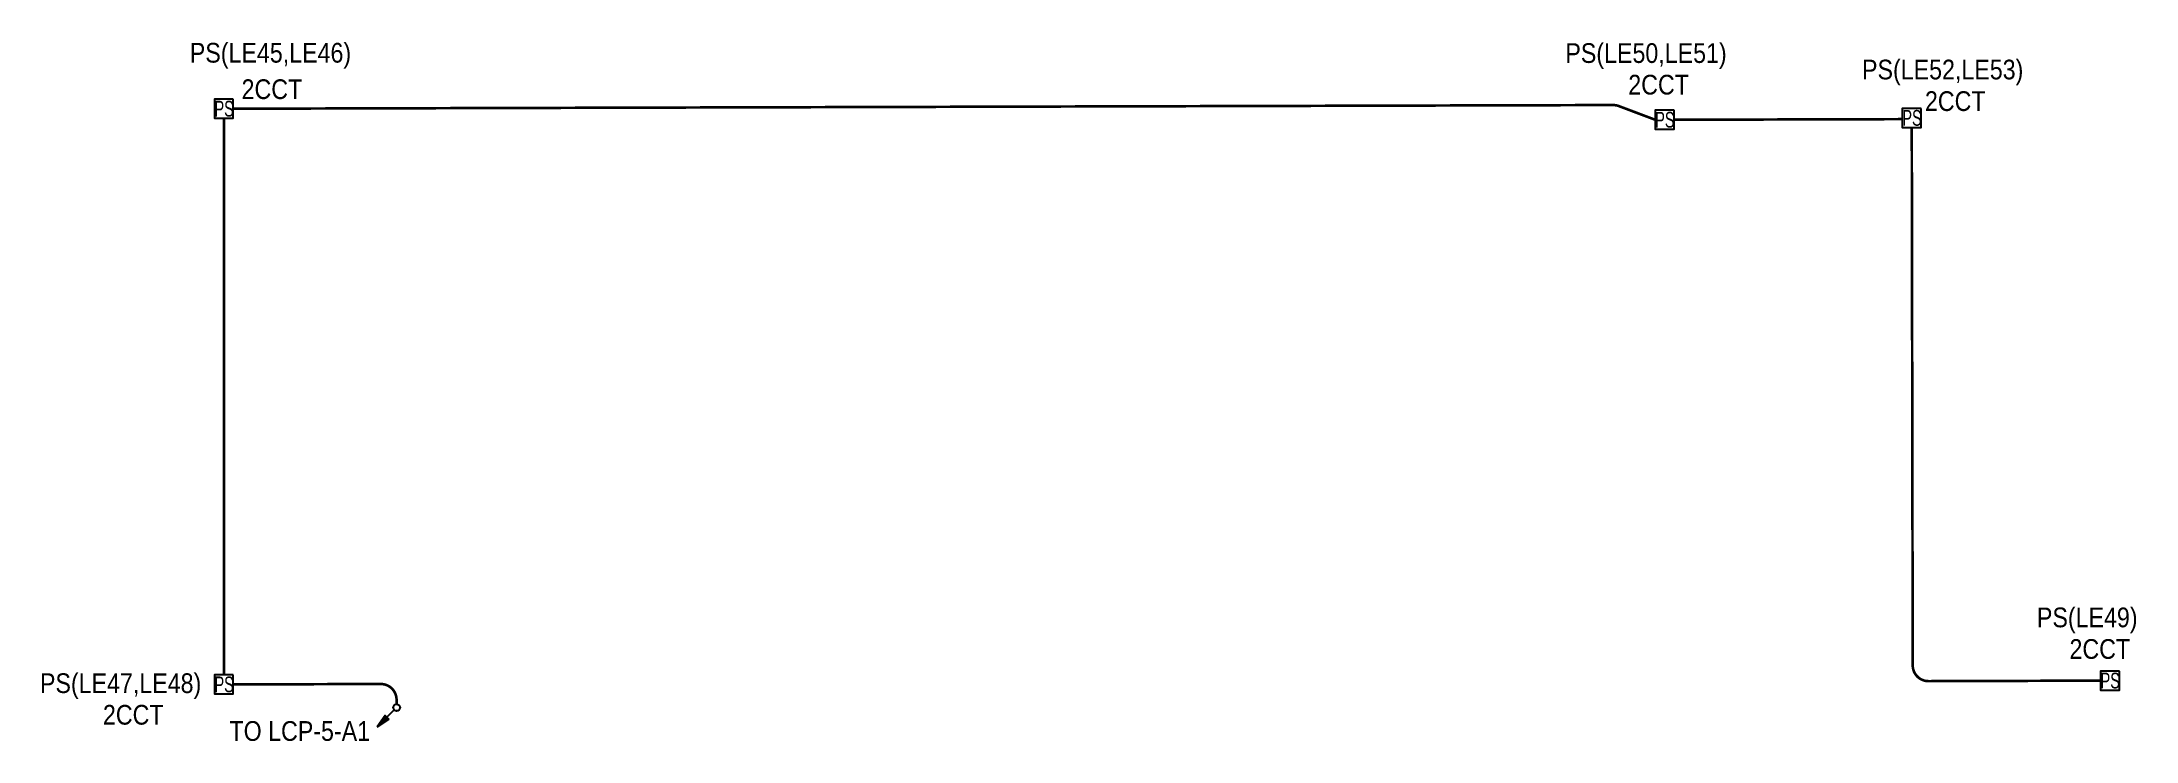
# Model space of a CAD drawing. Header units: millimetres. Extents: x 39625 to 501091, y -351975 to 833216.
# Drawn here: x 106123 to 145951, y 819916 to 833216 of the extents above; entities that cross this region are included whole.
import ezdxf
from ezdxf.enums import TextEntityAlignment as Align

# ---------------------------------------------------------------- set-up
doc = ezdxf.new("R2010")
doc.units = ezdxf.units.MM
doc.header["$LTSCALE"] = 150
doc.linetypes.add('HIDDEN', pattern=[9.525, 6.35, -3.175])
for name, color, linetype in [('------04 Lighting Switch', 2, 'Continuous'), ('-----20 General Symbol', 3, 'Continuous'), ('-----30 Text', 2, 'Continuous')]:
    doc.layers.add(name, color=color, linetype=linetype)
doc.styles.add('ELEC', font='')
doc.styles.get('ELEC').set_extended_font_data('Dotum')

msp = doc.modelspace()

# ---------------------------------------------------------------- texts
at = {"layer": '-----30 Text', "style": 'ELEC', "width": 0.9}
for s, p in [('PS(LE45,LE46)', (110470, 832963)), ('PS(LE50,LE51)', (136630, 832957)), ('PS(LE52,LE53)', (142272, 832644)), ('2CCT', (110497, 832317, 0)), ('2CCT', (136869, 832403)), ('2CCT', (142511, 832090)), ('PS(LE49)', (145021, 822223)), ('2CCT', (145260, 821669)), ('PS(LE47,LE48)', (107620, 820972)), ('2CCT', (107860, 820418)), ('TO LCP-5-A1', (111027, 820109))]:
    msp.add_text(s, height=375, dxfattribs=at).set_placement(p, align=Align.MIDDLE)

# ---------------------------------------------------------------- blocks, each defined once
blk = doc.blocks.new('O01')
blk.add_hatch(color=256).paths.add_polyline_path([(-149, -218), (-218, -149), (-368, -368)])
blk.add_line((-46, -46), (-184, -184))
blk.add_lwpolyline([(-368, -368), (-149, -218), (-218, -149), (-368, -368)])
blk.add_circle((0, 0), 65)
for p in [(-65, 0), (-65, 0), (0, 65), (0, 65), (65, 0), (65, 0), (0, -65), (0, -65)]:
    blk.add_point(p)
blk = doc.blocks.new('ps')
blk.add_lwpolyline([(-79296, 80452), (-79751, 80452), (-79751, 79997), (-79296, 79997)], close=True)
at = {"style": 'ELEC', "width": 0.7}
blk.add_text('PS', height=379.2, dxfattribs=at).set_placement((-79517, 80226), align=Align.MIDDLE_CENTER)

# ---------------------------------------------------------------- linework, layer by layer
at = {"color": 30, "linetype": 'HIDDEN', "lineweight": -3, "ltscale": 0.2, "const_width": 50, "elevation": 0}
for points in [[(109764, 831945), (136007, 832015, -0.091156), (136114, 831995), (136804, 831735)], [(109763, 820995), (112568, 821003, -0.414214), (112868, 820703), (112869, 820620)]]:
    msp.add_lwpolyline(points, format="xyb", dxfattribs=at)
at = {"color": 30, "linetype": 'HIDDEN', "lineweight": -3, "ltscale": 0.2, "const_width": 50}
msp.add_lwpolyline([(109584, 831765), (109584, 821175)], dxfattribs=at)
at = {"color": 30, "linetype": 'HIDDEN', "lineweight": -3, "ltscale": 0.2, "const_width": 50, "elevation": 0}
msp.add_lwpolyline([(137164, 831735), (141504, 831747)], dxfattribs=at)
at = {"color": 30, "linetype": 'HIDDEN', "lineweight": -3, "ltscale": 0.2, "const_width": 50}
msp.add_lwpolyline([(141684, 831590), (141702, 821356, 0.414596), (142003, 821057), (145274, 821067)], format="xyb", dxfattribs=at)

# ---------------------------------------------------------------- block references
at = {"layer": '------04 Lighting Switch', "xscale": 0.790589613177827, "yscale": 0.790589613177827, "zscale": 0.790589613177827}
for p in [(172454, 768520), (199854, 768310), (204554, 768345), (172454, 757570), (208324, 757642)]:
    msp.add_blockref('ps', p, dxfattribs=at)
at = {"layer": '-----20 General Symbol'}
msp.add_blockref('O01', (112869, 820555), dxfattribs=at)

msp.set_redraw_order([(e.dxf.handle, doc.entitydb.next_handle()) for e in msp.query("TEXT MTEXT ATTDEF DIMENSION ARC_DIMENSION")])  # texts and dimensions are drawn at this point

doc.saveas('drawing.dxf')
